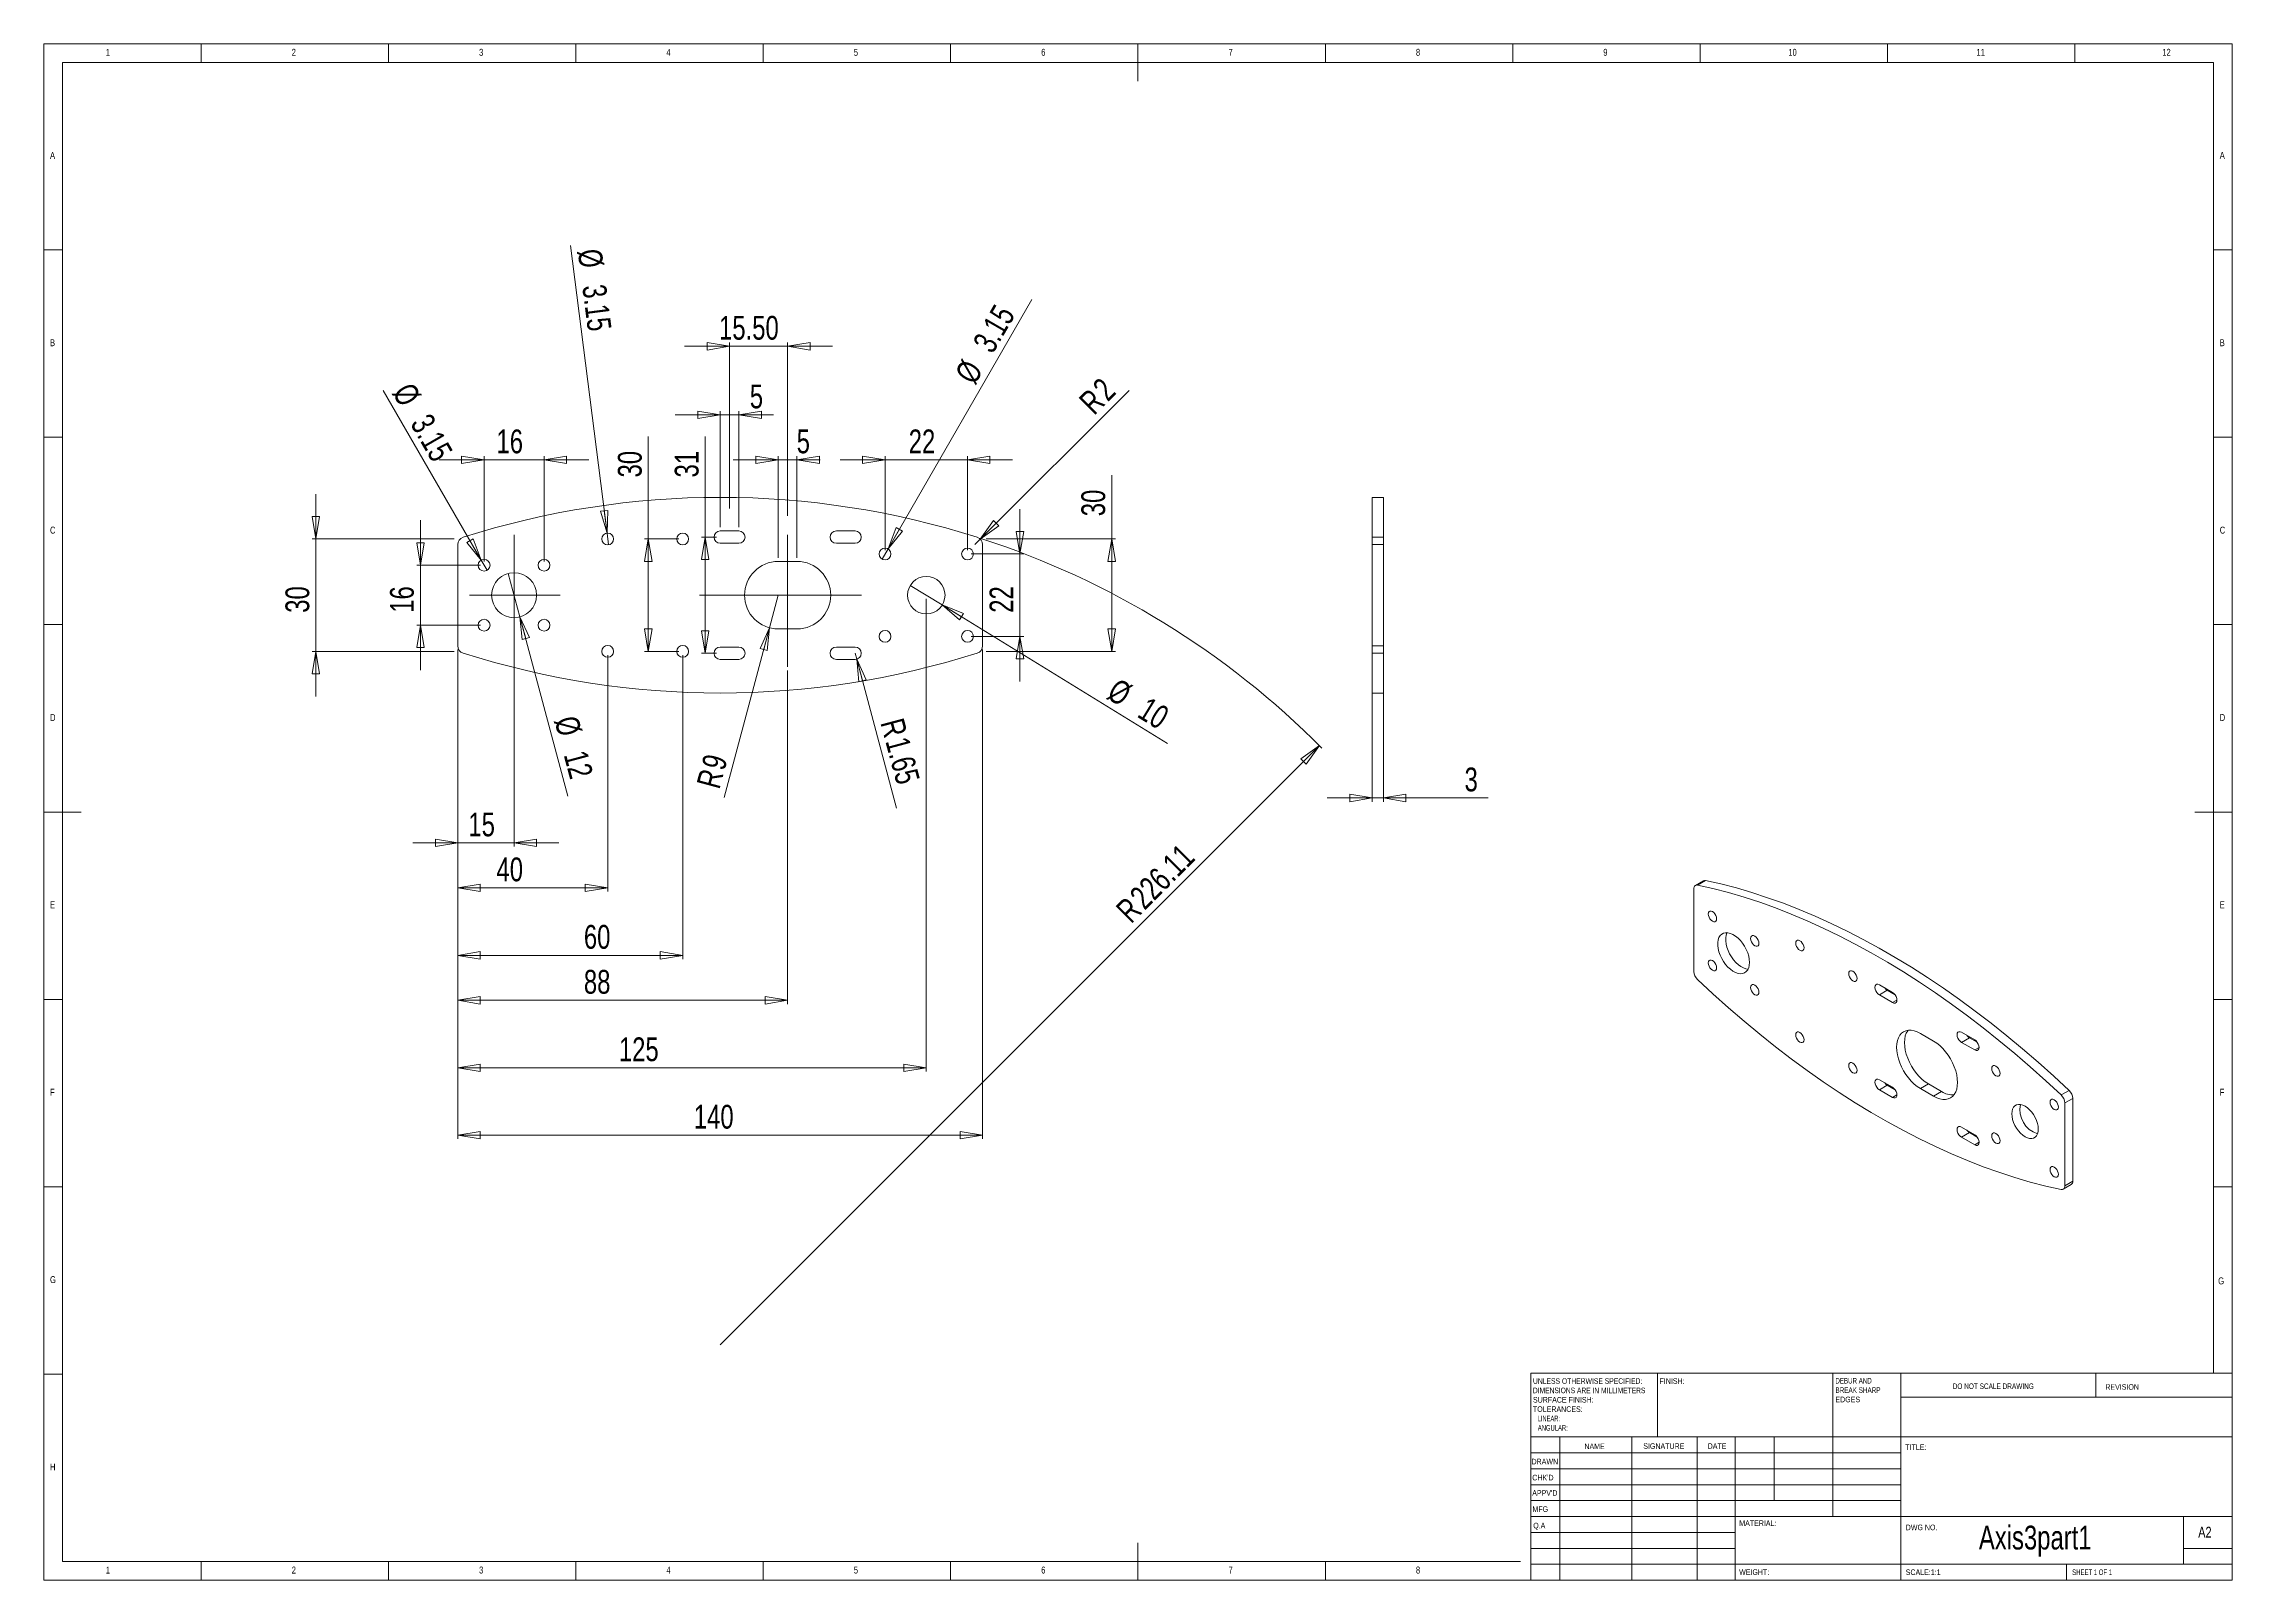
# Model space of a CAD drawing. Header units: millimetres. Extents: x 5 to 589, y 5 to 415.
import ezdxf

# ---------------------------------------------------------------- set-up
doc = ezdxf.new("R2010")
doc.units = ezdxf.units.MM
doc.layers.add('FORMAT', color=7, linetype='Continuous', lineweight=0)
doc.styles.add('SLDTEXTSTYLE0', font='TXT', dxfattribs={"width": 0.75})
doc.styles.add('SLDTEXTSTYLE1', font='TXT', dxfattribs={"width": 0.6375})
doc.styles.add('SLDTEXTSTYLE2', font='TXT', dxfattribs={"width": 0.6875})
doc.styles.add('SLDTEXTSTYLE3', font='TXT', dxfattribs={"width": 0.65625})
doc.styles.add('SLDTEXTSTYLE4', font='TXT', dxfattribs={"width": 0.675})
doc.styles.add('SLDTEXTSTYLE5', font='TXT', dxfattribs={"width": 0.72})
doc.styles.add('SLDTEXTSTYLE6', font='TXT', dxfattribs={"width": 0.708333})
doc.styles.add('SLDTEXTSTYLE7', font='TXT', dxfattribs={"width": 0.609375})
doc.styles.add('SLDTEXTSTYLE8', font='TXT', dxfattribs={"width": 0.625})
doc.dimstyles.new('SLDDIMSTYLE0', dxfattribs={"dimtxt": 6.35, "dimasz": 5.9944, "dimexe": 0, "dimexo": 0.0625, "dimgap": 1.5875, "dimtad": 1, "dimtoh": 1, "dimzin": 12, "dimdsep": 46, "dimtxsty": 'SLDTEXTSTYLE0', "dimblk1": 'CLOSED', "dimblk2": 'CLOSED', "dimsah": 1, "dimcen": 0.09, "dimadec": 0, "dimazin": 0, "dimtfac": 1, "dimtofl": 0, "dimtmove": 0, "dimatfit": 3, "dimldrblk": 'CLOSED', "dimfxl": 1, "dimtolj": 1, "dimtzin": 12, "dimarcsym": 0})
doc.dimstyles.new('SLDDIMSTYLE1', dxfattribs={"dimtxt": 6.35, "dimasz": 5.9944, "dimexe": 0, "dimexo": 0.0625, "dimgap": 1.5875, "dimtad": 1, "dimtoh": 1, "dimzin": 12, "dimdsep": 46, "dimtxsty": 'SLDTEXTSTYLE0', "dimblk1": 'CLOSED', "dimblk2": 'CLOSED', "dimsah": 1, "dimcen": 0.09, "dimadec": 0, "dimazin": 0, "dimtfac": 1, "dimtmove": 0, "dimatfit": 3, "dimldrblk": 'CLOSED', "dimfxl": 1, "dimtolj": 1, "dimtzin": 12, "dimarcsym": 0})
doc.dimstyles.new('SLDDIMSTYLE2', dxfattribs={"dimtxt": 6.35, "dimasz": 5.9944, "dimexe": 0, "dimexo": 0.0625, "dimgap": 1.5875, "dimtad": 1, "dimtoh": 1, "dimzin": 12, "dimdsep": 46, "dimtxsty": 'SLDTEXTSTYLE0', "dimblk1": 'CLOSED', "dimblk2": 'CLOSED', "dimsah": 1, "dimcen": 0.09, "dimadec": 0, "dimazin": 0, "dimtfac": 1, "dimtofl": 0, "dimtmove": 0, "dimatfit": 3, "dimldrblk": 'CLOSED', "dimfxl": 1, "dimtolj": 1, "dimtzin": 12, "dimarcsym": 0})
doc.dimstyles.new('SLDDIMSTYLE3', dxfattribs={"dimtxt": 6.35, "dimasz": 5.9944, "dimexe": 0, "dimexo": 0.0625, "dimgap": 1.5875, "dimtad": 1, "dimtoh": 1, "dimzin": 4, "dimdsep": 46, "dimtxsty": 'SLDTEXTSTYLE0', "dimblk1": 'CLOSED', "dimblk2": 'CLOSED', "dimsah": 1, "dimcen": 0.09, "dimadec": 0, "dimazin": 0, "dimtfac": 1, "dimtofl": 0, "dimtmove": 0, "dimatfit": 3, "dimldrblk": 'CLOSED', "dimfxl": 1, "dimtolj": 1, "dimtzin": 12, "dimarcsym": 0})

msp = doc.modelspace()

# ---------------------------------------------------------------- texts
at = {"color": 7, "linetype": 'Continuous', "lineweight": 0, "attachment_point": 1}
for s, insert, char_height, style in [('1', (21.583, 413.646), 1.852, 'SLDTEXTSTYLE0'), ('2', (71.167, 413.646), 1.852, 'SLDTEXTSTYLE0'), ('3', (121.167, 413.646), 1.852, 'SLDTEXTSTYLE0'), ('4', (171.167, 413.646), 1.852, 'SLDTEXTSTYLE0'), ('5', (221.167, 413.646), 1.852, 'SLDTEXTSTYLE0'), ('6', (271.167, 413.646), 1.852, 'SLDTEXTSTYLE0'), ('7', (321.167, 413.646), 1.852, 'SLDTEXTSTYLE0'), ('8', (371.167, 413.646), 1.852, 'SLDTEXTSTYLE0'), ('9', (421.167, 413.646), 1.852, 'SLDTEXTSTYLE0'), ('10', (470.542, 413.646), 1.8521, 'SLDTEXTSTYLE0'), ('11', (520.75, 413.646), 1.8521, 'SLDTEXTSTYLE0'), ('12', (570.333, 413.646), 1.8521, 'SLDTEXTSTYLE0'), ('A', (6.667, 386.146), 1.852, 'SLDTEXTSTYLE0'), ('A', (585.667, 386.146), 1.852, 'SLDTEXTSTYLE0'), ('B', (6.667, 336.146), 1.852, 'SLDTEXTSTYLE0'), ('B', (585.667, 336.146), 1.852, 'SLDTEXTSTYLE0'), ('C', (6.667, 286.146), 1.852, 'SLDTEXTSTYLE0'), ('C', (585.667, 286.146), 1.852, 'SLDTEXTSTYLE0'), ('D', (6.667, 236.146), 1.852, 'SLDTEXTSTYLE0'), ('D', (585.667, 236.146), 1.852, 'SLDTEXTSTYLE0'), ('E', (6.667, 186.146), 1.852, 'SLDTEXTSTYLE0'), ('E', (585.667, 186.146), 1.852, 'SLDTEXTSTYLE0'), ('F', (6.667, 136.146), 1.852, 'SLDTEXTSTYLE0'), ('F', (585.667, 136.146), 1.852, 'SLDTEXTSTYLE0'), ('G', (6.667, 86.146), 1.852, 'SLDTEXTSTYLE0'), ('G', (585.252, 85.802), 1.852, 'SLDTEXTSTYLE0'), ('FINISH:', (436.171, 58.902), 1.5, 'SLDTEXTSTYLE0'), ('DO NOT SCALE DRAWING', (514.415, 57.515), 1.5, 'SLDTEXTSTYLE2'), ('REVISION', (555.128, 57.317), 1.5, 'SLDTEXTSTYLE0'), ('NAME', (416.122, 41.484), 1.5, 'SLDTEXTSTYLE0'), ('SIGNATURE', (431.834, 41.544), 1.5, 'SLDTEXTSTYLE0'), ('DATE', (449.015, 41.559), 1.5, 'SLDTEXTSTYLE0'), ('TITLE:', (501.756, 41.261), 1.5, 'SLDTEXTSTYLE0'), ('H', (6.667, 36.146), 1.852, 'SLDTEXTSTYLE0'), ('DRAWN', (402.012, 37.412), 1.5, 'SLDTEXTSTYLE0'), ("CHK'D", (402.21, 33.137), 1.5, 'SLDTEXTSTYLE0'), ("APPV'D", (402.202, 29.047), 1.5, 'SLDTEXTSTYLE0'), ('MFG', (402.255, 24.716), 1.5, 'SLDTEXTSTYLE0'), ('Q.A', (402.469, 20.332), 1.5, 'SLDTEXTSTYLE0'), ('MATERIAL:', (457.446, 20.968), 1.5, 'SLDTEXTSTYLE0'), ('DWG NO.', (501.874, 19.851), 1.5, 'SLDTEXTSTYLE0'), ('Axis3part1', (521.386, 19.557), 6.35, 'SLDTEXTSTYLE0'), ('A2', (579.921, 19.266), 2.9104, 'SLDTEXTSTYLE0'), ('1', (21.583, 8.646), 1.852, 'SLDTEXTSTYLE0'), ('2', (71.167, 8.646), 1.852, 'SLDTEXTSTYLE0'), ('3', (121.167, 8.646), 1.852, 'SLDTEXTSTYLE0'), ('4', (171.167, 8.646), 1.852, 'SLDTEXTSTYLE0'), ('5', (221.167, 8.646), 1.852, 'SLDTEXTSTYLE0'), ('6', (271.167, 8.646), 1.852, 'SLDTEXTSTYLE0'), ('7', (321.167, 8.646), 1.852, 'SLDTEXTSTYLE0'), ('8', (371.167, 8.646), 1.852, 'SLDTEXTSTYLE0'), ('WEIGHT: ', (457.418, 7.932), 1.4986, 'SLDTEXTSTYLE0'), ('SCALE:1:1', (501.874, 7.883), 1.5, 'SLDTEXTSTYLE0'), ('SHEET 1 OF 1', (546.278, 7.883), 1.5, 'SLDTEXTSTYLE1')]:
    msp.add_mtext(s, dxfattribs=dict(at, insert=insert, char_height=char_height, style=style))

# ---------------------------------------------------------------- blocks, each defined once
blk = doc.blocks.new('SW_NOTE_0')
at = {"color": 0, "linetype": 'Continuous', "lineweight": 0, "char_height": 1.5, "attachment_point": 1}
for s, insert, style in [('DEBUR AND ', (0, 1.92), 'SLDTEXTSTYLE3'), ('BREAK SHARP ', (0, -0.58), 'SLDTEXTSTYLE4'), ('EDGES', (0, -3.08), 'SLDTEXTSTYLE0')]:
    blk.add_mtext(s, dxfattribs=dict(at, insert=insert, style=style))
blk = doc.blocks.new('SW_NOTE_1')
at = {"color": 0, "linetype": 'Continuous', "lineweight": 0, "char_height": 1.5, "attachment_point": 1}
for s, insert, style in [('UNLESS OTHERWISE SPECIFIED:', (0, 1.92), 'SLDTEXTSTYLE5'), ('TOLERANCES:', (0, -5.58), 'SLDTEXTSTYLE0'), ('SURFACE FINISH:', (0, -3.08), 'SLDTEXTSTYLE0'), ('DIMENSIONS ARE IN MILLIMETERS', (0, -0.58), 'SLDTEXTSTYLE6'), ('   ANGULAR:', (0, -10.58), 'SLDTEXTSTYLE8'), ('   LINEAR:', (0, -8.08), 'SLDTEXTSTYLE7')]:
    blk.add_mtext(s, dxfattribs=dict(at, insert=insert, style=style))
blk = doc.blocks.new('_Closed')
at = {"color": 0, "linetype": 'ByBlock', "lineweight": -2}
for p, q in [((-1, 0.166667), (0, 0)), ((-1, 0.166667), (-1, -0.166667)), ((0, 0), (-1, -0.166667)), ((0, 0), (-1, 0))]:
    blk.add_line(p, q, dxfattribs=at)
blk = doc.blocks.new('*D4')
at = {"layer": 'FORMAT'}
for p, q in [((115.5, 253.32), (115.5, 158.75)), ((203.5, 247.76), (203.5, 158.75)), ((203.5, 159.75), (115.5, 159.75))]:
    blk.add_line(p, q, dxfattribs=at)
at = {"layer": 'FORMAT', "xscale": 5.9944, "yscale": 5.9944}
for p, rotation in [((115.5, 159.75, 0.1), 180), ((203.5, 159.75, 0.1), 360)]:
    blk.add_blockref('_Closed', p, dxfattribs=dict(at, rotation=rotation))
at = {"layer": 'FORMAT', "insert": (149.13, 167.86), "char_height": 6.35, "attachment_point": 1, "style": 'SLDTEXTSTYLE0'}
blk.add_mtext('88', dxfattribs=at)
blk = doc.blocks.new('*D5')
at = {"layer": 'FORMAT'}
for q in [(128.95, 273.65), (144.88, 214.21)]:
    blk.add_line((132.06, 262.06), q, dxfattribs=at)
at = {"layer": 'FORMAT', "xscale": 5.9944, "yscale": 5.9944, "rotation": 105}
blk.add_blockref('_Closed', (132.06, 262.06, -0.9), dxfattribs=at)
at = {"layer": 'FORMAT', "char_height": 6.35, "attachment_point": 1, "rotation": 285, "style": 'SLDTEXTSTYLE0'}
for s, insert in [('%%c', (147.36, 236.15)), ('12', (149.84, 226.9))]:
    blk.add_mtext(s, dxfattribs=dict(at, insert=insert))
blk = doc.blocks.new('*D6')
at = {"layer": 'FORMAT'}
for q in [(236.24, 270.47), (304.91, 228.31)]:
    blk.add_line((244.76, 265.24), q, dxfattribs=at)
at = {"layer": 'FORMAT', "xscale": 5.9944, "yscale": 5.9944, "rotation": 148.453138555}
blk.add_blockref('_Closed', (244.76, 265.24, -0.9), dxfattribs=at)
at = {"layer": 'FORMAT', "char_height": 6.35, "attachment_point": 1, "rotation": 328.45314, "style": 'SLDTEXTSTYLE0'}
for s, insert in [('%%c', (291.64, 245.96)), ('10', (299.8, 240.95))]:
    blk.add_mtext(s, dxfattribs=dict(at, insert=insert))
blk = doc.blocks.new('*D7')
at = {"layer": 'FORMAT'}
for p, q in [((77.6, 282.85), (77.6, 294.84)), ((114.51, 282.85), (76.61, 282.85)), ((77.6, 282.85), (77.6, 252.85)), ((114.51, 252.85), (76.61, 252.85)), ((77.6, 252.85), (77.6, 240.86))]:
    blk.add_line(p, q, dxfattribs=at)
at = {"layer": 'FORMAT', "xscale": 5.9944, "yscale": 5.9944}
for p, rotation in [((77.6, 282.85, -0.9), 270), ((77.6, 252.85, -0.9), 90)]:
    blk.add_blockref('_Closed', p, dxfattribs=dict(at, rotation=rotation))
at = {"layer": 'FORMAT', "insert": (69.49, 263.16), "char_height": 6.35, "attachment_point": 1, "rotation": 90, "style": 'SLDTEXTSTYLE0'}
blk.add_mtext('30', dxfattribs=at)
blk = doc.blocks.new('*D8')
at = {"layer": 'FORMAT'}
for p, q in [((130.5, 266.86), (130.5, 200.75)), ((115.5, 251.86), (115.5, 200.75)), ((115.5, 201.75), (103.51, 201.75)), ((130.5, 201.75), (115.5, 201.75)), ((130.5, 201.75), (142.49, 201.75))]:
    blk.add_line(p, q, dxfattribs=at)
at = {"layer": 'FORMAT', "xscale": 5.9944, "yscale": 5.9944}
blk.add_blockref('_Closed', (115.5, 201.75, -0.9), dxfattribs=at)
at = {"layer": 'FORMAT', "xscale": 5.9944, "yscale": 5.9944, "rotation": 180}
blk.add_blockref('_Closed', (130.5, 201.75, -0.9), dxfattribs=at)
at = {"layer": 'FORMAT', "insert": (118.31, 209.86), "char_height": 6.35, "attachment_point": 1, "style": 'SLDTEXTSTYLE0'}
blk.add_mtext('15', dxfattribs=at)
blk = doc.blocks.new('*D9')
at = {"layer": 'FORMAT'}
for p, q in [((289.99, 282.85), (289.99, 299.9)), ((256.49, 282.85), (290.98, 282.85)), ((289.99, 282.85), (289.99, 252.85)), ((256.49, 252.85), (290.98, 252.85))]:
    blk.add_line(p, q, dxfattribs=at)
at = {"layer": 'FORMAT', "xscale": 5.9944, "yscale": 5.9944}
for p, rotation in [((289.99, 282.85, -0.9), 90), ((289.99, 252.85, -0.9), 270)]:
    blk.add_blockref('_Closed', p, dxfattribs=dict(at, rotation=rotation))
at = {"layer": 'FORMAT', "insert": (281.88, 288.93), "char_height": 6.35, "attachment_point": 1, "rotation": 90, "style": 'SLDTEXTSTYLE0'}
blk.add_mtext('30', dxfattribs=at)
blk = doc.blocks.new('*D10')
at = {"layer": 'FORMAT'}
for q in [(294.61, 322.5), (253.5, 281.4)]:
    blk.add_line((254.92, 282.81), q, dxfattribs=at)
at = {"layer": 'FORMAT', "xscale": 5.9944, "yscale": 5.9944, "rotation": 225}
blk.add_blockref('_Closed', (254.92, 282.81, 1.9), dxfattribs=at)
at = {"layer": 'FORMAT', "char_height": 6.35, "attachment_point": 1, "rotation": 45, "style": 'SLDTEXTSTYLE0'}
for s, insert in [('R', (280.82, 320.15)), ('2', (284.45, 323.78))]:
    blk.add_mtext(s, dxfattribs=dict(at, insert=insert))
blk = doc.blocks.new('*D11')
at = {"layer": 'FORMAT'}
for p, q in [((201, 303.96), (189.01, 303.96)), ((201, 277.84), (201, 304.95)), ((201, 303.96), (206, 303.96)), ((206, 277.84), (206, 304.95)), ((206, 303.96), (212.2, 303.96))]:
    blk.add_line(p, q, dxfattribs=at)
at = {"layer": 'FORMAT', "xscale": 5.9944, "yscale": 5.9944}
blk.add_blockref('_Closed', (201, 303.96, 2.1), dxfattribs=at)
at = {"layer": 'FORMAT', "xscale": 5.9944, "yscale": 5.9944, "rotation": 180}
blk.add_blockref('_Closed', (206, 303.96, 2.1), dxfattribs=at)
at = {"layer": 'FORMAT', "insert": (205.92, 312.07), "char_height": 6.35, "attachment_point": 1, "style": 'SLDTEXTSTYLE0'}
blk.add_mtext('5', dxfattribs=at)
blk = doc.blocks.new('*D12')
at = {"layer": 'FORMAT'}
for p, q in [((185.5, 315.96), (173.51, 315.96)), ((185.5, 285.99), (185.5, 316.95)), ((185.5, 315.96), (190.5, 315.96)), ((190.5, 285.99), (190.5, 316.95)), ((190.5, 315.96), (199.69, 315.96))]:
    blk.add_line(p, q, dxfattribs=at)
at = {"layer": 'FORMAT', "xscale": 5.9944, "yscale": 5.9944}
blk.add_blockref('_Closed', (185.5, 315.96, 2.1), dxfattribs=at)
at = {"layer": 'FORMAT', "xscale": 5.9944, "yscale": 5.9944, "rotation": 180}
blk.add_blockref('_Closed', (190.5, 315.96, 2.1), dxfattribs=at)
at = {"layer": 'FORMAT', "insert": (193.41, 324.07), "char_height": 6.35, "attachment_point": 1, "style": 'SLDTEXTSTYLE0'}
blk.add_mtext('5', dxfattribs=at)
blk = doc.blocks.new('*D13')
at = {"layer": 'FORMAT'}
for p, q in [((181.49, 283.35), (181.49, 310.24)), ((184.51, 283.35), (180.5, 283.35)), ((181.49, 283.35), (181.49, 252.35)), ((184.51, 252.35), (180.5, 252.35))]:
    blk.add_line(p, q, dxfattribs=at)
at = {"layer": 'FORMAT', "xscale": 5.9944, "yscale": 5.9944}
for p, rotation in [((181.49, 283.35, 2.1), 90), ((181.49, 252.35, 2.1), 270)]:
    blk.add_blockref('_Closed', p, dxfattribs=dict(at, rotation=rotation))
at = {"layer": 'FORMAT', "insert": (173.38, 299.27), "char_height": 6.35, "attachment_point": 1, "rotation": 90, "style": 'SLDTEXTSTYLE0'}
blk.add_mtext('31', dxfattribs=at)
blk = doc.blocks.new('*D14')
at = {"layer": 'FORMAT'}
for p, q in [((188, 334.28), (176.01, 334.28)), ((188, 290.97), (188, 335.27)), ((188, 334.28), (203.5, 334.28)), ((203.5, 289.02), (203.5, 335.27)), ((203.5, 334.28), (215.49, 334.28))]:
    blk.add_line(p, q, dxfattribs=at)
at = {"layer": 'FORMAT', "xscale": 5.9944, "yscale": 5.9944}
for p, rotation in [((188, 334.28, 2.1), 360), ((203.5, 334.28, 2.1), 180)]:
    blk.add_blockref('_Closed', p, dxfattribs=dict(at, rotation=rotation))
at = {"layer": 'FORMAT', "insert": (185.2, 342.39), "char_height": 6.35, "attachment_point": 1, "style": 'SLDTEXTSTYLE0'}
blk.add_mtext('15.50', dxfattribs=at)
blk = doc.blocks.new('*D15')
at = {"layer": 'FORMAT'}
for q in [(268.7, 346.74), (228.72, 277.49)]:
    blk.add_line((230.29, 280.22), q, dxfattribs=at)
at = {"layer": 'FORMAT', "xscale": 5.9944, "yscale": 5.9944, "rotation": 240}
blk.add_blockref('_Closed', (230.29, 280.22, 2.1), dxfattribs=at)
at = {"layer": 'FORMAT', "char_height": 6.35, "attachment_point": 1, "rotation": 60, "style": 'SLDTEXTSTYLE0'}
for s, insert in [('3.15', (252.69, 335.2)), ('%%c', (247.9, 326.91))]:
    blk.add_mtext(s, dxfattribs=dict(at, insert=insert))
blk = doc.blocks.new('*D16')
at = {"layer": 'FORMAT'}
for p, q in [((229.5, 303.96), (217.51, 303.96)), ((229.5, 279.84), (229.5, 304.95)), ((229.5, 303.96), (251.5, 303.96)), ((251.5, 279.84), (251.5, 304.95)), ((251.5, 303.96), (263.49, 303.96))]:
    blk.add_line(p, q, dxfattribs=at)
at = {"layer": 'FORMAT', "xscale": 5.9944, "yscale": 5.9944}
blk.add_blockref('_Closed', (229.5, 303.96, 2.1), dxfattribs=at)
at = {"layer": 'FORMAT', "xscale": 5.9944, "yscale": 5.9944, "rotation": 180}
blk.add_blockref('_Closed', (251.5, 303.96, 2.1), dxfattribs=at)
at = {"layer": 'FORMAT', "insert": (235.81, 312.07), "char_height": 6.35, "attachment_point": 1, "style": 'SLDTEXTSTYLE0'}
blk.add_mtext('22', dxfattribs=at)
blk = doc.blocks.new('*D17')
at = {"layer": 'FORMAT'}
for p, q in [((265.5, 278.85), (265.5, 290.84)), ((252.49, 278.85), (266.49, 278.85)), ((265.5, 278.85), (265.5, 256.85)), ((252.49, 256.85), (266.49, 256.85)), ((265.5, 256.85), (265.5, 244.86))]:
    blk.add_line(p, q, dxfattribs=at)
at = {"layer": 'FORMAT', "xscale": 5.9944, "yscale": 5.9944}
for p, rotation in [((265.5, 278.85, 2.1), 270), ((265.5, 256.85, 2.1), 90)]:
    blk.add_blockref('_Closed', p, dxfattribs=dict(at, rotation=rotation))
at = {"layer": 'FORMAT', "insert": (257.39, 263.16), "char_height": 6.35, "attachment_point": 1, "rotation": 90, "style": 'SLDTEXTSTYLE0'}
blk.add_mtext('22', dxfattribs=at)
blk = doc.blocks.new('*D18')
at = {"layer": 'FORMAT'}
for q in [(95.6, 322.46), (123.29, 274.49)]:
    blk.add_line((121.72, 277.22), q, dxfattribs=at)
at = {"layer": 'FORMAT', "xscale": 5.9944, "yscale": 5.9944, "rotation": 300}
blk.add_blockref('_Closed', (121.72, 277.22, 2.1), dxfattribs=at)
at = {"layer": 'FORMAT', "char_height": 6.35, "attachment_point": 1, "rotation": 300, "style": 'SLDTEXTSTYLE0'}
for s, insert in [('%%c', (103.38, 325.12)), ('3.15', (108.17, 316.83))]:
    blk.add_mtext(s, dxfattribs=dict(at, insert=insert))
blk = doc.blocks.new('*D19')
at = {"layer": 'FORMAT'}
for p, q in [((122.5, 303.96), (110.51, 303.96)), ((122.5, 276.84), (122.5, 304.95)), ((122.5, 303.96), (138.5, 303.96)), ((138.5, 276.84), (138.5, 304.95)), ((138.5, 303.96), (150.49, 303.96))]:
    blk.add_line(p, q, dxfattribs=at)
at = {"layer": 'FORMAT', "xscale": 5.9944, "yscale": 5.9944}
blk.add_blockref('_Closed', (122.5, 303.96, 2.1), dxfattribs=at)
at = {"layer": 'FORMAT', "xscale": 5.9944, "yscale": 5.9944, "rotation": 180}
blk.add_blockref('_Closed', (138.5, 303.96, 2.1), dxfattribs=at)
at = {"layer": 'FORMAT', "insert": (125.81, 312.07), "char_height": 6.35, "attachment_point": 1, "style": 'SLDTEXTSTYLE0'}
blk.add_mtext('16', dxfattribs=at)
blk = doc.blocks.new('*D20')
at = {"layer": 'FORMAT'}
for p, q in [((105.51, 275.85), (105.51, 287.84)), ((121.51, 275.85), (104.52, 275.85)), ((105.51, 275.85), (105.51, 259.85)), ((121.51, 259.85), (104.52, 259.85)), ((105.51, 259.85), (105.51, 247.86))]:
    blk.add_line(p, q, dxfattribs=at)
at = {"layer": 'FORMAT', "xscale": 5.9944, "yscale": 5.9944}
for p, rotation in [((105.51, 275.85, 2.1), 270), ((105.51, 259.85, 2.1), 90)]:
    blk.add_blockref('_Closed', p, dxfattribs=dict(at, rotation=rotation))
at = {"layer": 'FORMAT', "insert": (97.39, 263.16), "char_height": 6.35, "attachment_point": 1, "rotation": 90, "style": 'SLDTEXTSTYLE0'}
blk.add_mtext('16', dxfattribs=at)
blk = doc.blocks.new('*D21')
at = {"layer": 'FORMAT'}
for q in [(145.55, 361.15), (155.7, 281.29)]:
    blk.add_line((155.31, 284.42), q, dxfattribs=at)
at = {"layer": 'FORMAT', "xscale": 5.9944, "yscale": 5.9944, "rotation": 277.2479000229}
blk.add_blockref('_Closed', (155.31, 284.42, 2.1), dxfattribs=at)
at = {"layer": 'FORMAT', "char_height": 6.35, "attachment_point": 1, "rotation": 277.2479, "style": 'SLDTEXTSTYLE0'}
for s, insert in [('%%c', (153.78, 360.59)), ('3.15', (154.99, 351.1))]:
    blk.add_mtext(s, dxfattribs=dict(at, insert=insert))
blk = doc.blocks.new('*D22')
at = {"layer": 'FORMAT'}
for p, q in [((166.32, 282.85), (166.32, 310.24)), ((174.51, 282.85), (165.33, 282.85)), ((166.32, 282.85), (166.32, 252.85)), ((174.51, 252.85), (165.33, 252.85))]:
    blk.add_line(p, q, dxfattribs=at)
at = {"layer": 'FORMAT', "xscale": 5.9944, "yscale": 5.9944}
for p, rotation in [((166.32, 282.85, 2.1), 90), ((166.32, 252.85, 2.1), 270)]:
    blk.add_blockref('_Closed', p, dxfattribs=dict(at, rotation=rotation))
at = {"layer": 'FORMAT', "insert": (158.21, 299.27), "char_height": 6.35, "attachment_point": 1, "rotation": 90, "style": 'SLDTEXTSTYLE0'}
blk.add_mtext('30', dxfattribs=at)
blk = doc.blocks.new('*D23')
at = {"layer": 'FORMAT'}
for p, q in [((115.5, 253.32), (115.5, 122.75)), ((255.5, 253.32), (255.5, 122.75)), ((115.5, 123.75), (255.5, 123.75))]:
    blk.add_line(p, q, dxfattribs=at)
at = {"layer": 'FORMAT', "xscale": 5.9944, "yscale": 5.9944, "rotation": 180}
blk.add_blockref('_Closed', (115.5, 123.75, -0.9), dxfattribs=at)
at = {"layer": 'FORMAT', "xscale": 5.9944, "yscale": 5.9944}
blk.add_blockref('_Closed', (255.5, 123.75, -0.9), dxfattribs=at)
at = {"layer": 'FORMAT', "insert": (178.47, 131.86), "char_height": 6.35, "attachment_point": 1, "style": 'SLDTEXTSTYLE0'}
blk.add_mtext('140', dxfattribs=at)
blk = doc.blocks.new('*D24')
at = {"layer": 'FORMAT'}
for p, q in [((240.5, 266.86), (240.5, 140.75)), ((115.5, 253.32), (115.5, 140.75)), ((240.5, 141.75), (115.5, 141.75))]:
    blk.add_line(p, q, dxfattribs=at)
at = {"layer": 'FORMAT', "xscale": 5.9944, "yscale": 5.9944}
for p, rotation in [((115.5, 141.75, -0.9), 180), ((240.5, 141.75, -0.9), 360)]:
    blk.add_blockref('_Closed', p, dxfattribs=dict(at, rotation=rotation))
at = {"layer": 'FORMAT', "insert": (158.47, 149.86), "char_height": 6.35, "attachment_point": 1, "style": 'SLDTEXTSTYLE0'}
blk.add_mtext('125', dxfattribs=at)
blk = doc.blocks.new('*D25')
at = {"layer": 'FORMAT'}
for p, q in [((115.5, 253.32), (115.5, 188.75)), ((155.5, 251.86), (155.5, 188.75)), ((155.5, 189.75), (115.5, 189.75))]:
    blk.add_line(p, q, dxfattribs=at)
at = {"layer": 'FORMAT', "xscale": 5.9944, "yscale": 5.9944}
for p, rotation in [((115.5, 189.75, -0.9), 180), ((155.5, 189.75, -0.9), 360)]:
    blk.add_blockref('_Closed', p, dxfattribs=dict(at, rotation=rotation))
at = {"layer": 'FORMAT', "insert": (125.81, 197.86), "char_height": 6.35, "attachment_point": 1, "style": 'SLDTEXTSTYLE0'}
blk.add_mtext('40', dxfattribs=at)
blk = doc.blocks.new('*D26')
at = {"layer": 'FORMAT'}
for p, q in [((115.5, 253.32), (115.5, 170.75)), ((175.5, 251.86), (175.5, 170.75)), ((175.5, 171.75), (115.5, 171.75))]:
    blk.add_line(p, q, dxfattribs=at)
at = {"layer": 'FORMAT', "xscale": 5.9944, "yscale": 5.9944}
for p, rotation in [((115.5, 171.75, -0.9), 180), ((175.5, 171.75, -0.9), 360)]:
    blk.add_blockref('_Closed', p, dxfattribs=dict(at, rotation=rotation))
at = {"layer": 'FORMAT', "insert": (149.13, 179.86), "char_height": 6.35, "attachment_point": 1, "style": 'SLDTEXTSTYLE0'}
blk.add_mtext('60', dxfattribs=at)
blk = doc.blocks.new('*D27')
at = {"layer": 'FORMAT'}
blk.add_line((345.39, 227.74), (185.5, 67.85), dxfattribs=at)
blk.add_arc((185.5, 67.85), 226.11, 44.74898, 72.08557, dxfattribs=at)
at = {"layer": 'FORMAT', "xscale": 5.9944, "yscale": 5.9944, "rotation": 45}
blk.add_blockref('_Closed', (345.39, 227.74, -0.9), dxfattribs=at)
at = {"layer": 'FORMAT', "char_height": 6.35, "attachment_point": 1, "rotation": 45, "style": 'SLDTEXTSTYLE0'}
for s, insert in [('226.11', (294.3, 188.12)), ('R', (290.67, 184.49))]:
    blk.add_mtext(s, dxfattribs=dict(at, insert=insert))
blk = doc.blocks.new('*D28')
at = {"layer": 'FORMAT'}
for q in [(221.5, 252.35), (232.57, 211.05)]:
    blk.add_line((221.93, 250.76), q, dxfattribs=at)
at = {"layer": 'FORMAT', "xscale": 5.9944, "yscale": 5.9944, "rotation": 105}
blk.add_blockref('_Closed', (221.93, 250.76, -0.9), dxfattribs=at)
at = {"layer": 'FORMAT', "char_height": 6.35, "attachment_point": 1, "rotation": 285, "style": 'SLDTEXTSTYLE0'}
for s, insert in [('R', (234.35, 235.49)), ('1.65', (235.68, 230.53))]:
    blk.add_mtext(s, dxfattribs=dict(at, insert=insert))
blk = doc.blocks.new('*D29')
at = {"layer": 'FORMAT'}
for q in [(201, 267.85), (186.54, 213.87)]:
    blk.add_line((198.67, 259.16), q, dxfattribs=at)
at = {"layer": 'FORMAT', "xscale": 5.9944, "yscale": 5.9944, "rotation": 75}
blk.add_blockref('_Closed', (198.67, 259.16, -0.9), dxfattribs=at)
at = {"layer": 'FORMAT', "char_height": 6.35, "attachment_point": 1, "rotation": 75, "style": 'SLDTEXTSTYLE0'}
for s, insert in [('9', (180.47, 222.46)), ('R', (179.14, 217.49))]:
    blk.add_mtext(s, dxfattribs=dict(at, insert=insert))
blk = doc.blocks.new('*D30')
at = {"layer": 'FORMAT'}
for p, q in [((362.49, 260.44), (362.49, 212.75)), ((359.49, 249.71), (359.49, 212.75)), ((359.49, 213.75), (347.5, 213.75)), ((359.49, 213.75), (362.49, 213.75)), ((362.49, 213.75), (390.42, 213.75))]:
    blk.add_line(p, q, dxfattribs=at)
at = {"layer": 'FORMAT', "xscale": 5.9944, "yscale": 5.9944}
blk.add_blockref('_Closed', (359.49, 213.75, 0.1), dxfattribs=at)
at = {"layer": 'FORMAT', "xscale": 5.9944, "yscale": 5.9944, "rotation": 180}
blk.add_blockref('_Closed', (362.49, 213.75, 0.1), dxfattribs=at)
at = {"layer": 'FORMAT', "insert": (384.14, 221.86), "char_height": 6.35, "attachment_point": 1, "style": 'SLDTEXTSTYLE0'}
blk.add_mtext('3', dxfattribs=at)

# ---------------------------------------------------------------- dimensions: what is measured, and where the dimension line sits
at = {"layer": 'FORMAT'}
for p1, p2, picture, middle in [((155.702, 281.291), (155.305, 284.416), '*D21', (147.362, 346.874)), ((228.716, 277.49), (230.291, 280.218), '*D15', (261.506, 334.283)), ((123.291, 274.49), (121.716, 277.218), '*D18', (102.73, 310.102)), ((128.951, 273.649), (132.057, 262.058), '*D5', (142.086, 224.628)), ((236.243, 270.47), (244.765, 265.238), '*D6', (295.645, 234.001))]:
    dim = msp.add_diameter_dim_2p(p1=p1, p2=p2, dimstyle='SLDDIMSTYLE1', dxfattribs=at)
    dim.commit()
    dim.dimension.update_dxf_attribs({"geometry": picture, "text_midpoint": middle, "dimtype": 163})
for base, p1, p2, dimstyle, picture, middle in [((203.504, 334.283), (188.004, 289.979), (203.504, 288.029), 'SLDDIMSTYLE3', '*D14', (195.754, 334.283)), ((190.504, 315.962), (185.504, 285.004), (190.504, 285.004), 'SLDDIMSTYLE0', '*D12', (195.754, 315.962)), ((138.504, 303.958), (122.504, 275.854), (138.504, 275.854), 'SLDDIMSTYLE0', '*D19', (130.504, 303.958)), ((206.004, 303.96), (201.004, 276.854), (206.004, 276.854), 'SLDDIMSTYLE0', '*D11', (208.266, 303.96)), ((251.504, 303.958), (229.504, 278.854), (251.504, 278.854), 'SLDDIMSTYLE0', '*D16', (240.504, 303.958)), ((115.504, 201.745), (130.504, 267.854), (115.504, 252.854), 'SLDDIMSTYLE0', '*D8', (123.004, 201.745)), ((115.504, 141.745), (240.504, 267.854), (115.504, 254.311), 'SLDDIMSTYLE0', '*D24', (165.504, 141.745)), ((362.49, 213.745), (359.49, 250.704), (362.49, 261.429), 'SLDDIMSTYLE0', '*D30', (386.49, 213.745)), ((115.504, 159.745), (203.504, 248.747), (115.504, 254.311), 'SLDDIMSTYLE0', '*D4', (153.826, 159.745)), ((255.504, 123.745), (115.504, 254.311), (255.504, 254.311), 'SLDDIMSTYLE0', '*D23', (185.504, 123.745)), ((115.504, 189.745), (155.504, 252.854), (115.504, 254.311), 'SLDDIMSTYLE0', '*D25', (130.504, 189.745)), ((115.504, 171.745), (175.504, 252.854), (115.504, 254.311), 'SLDDIMSTYLE0', '*D26', (153.826, 171.745))]:
    dim = msp.add_linear_dim(base=base, p1=p1, p2=p2, dimstyle=dimstyle, dxfattribs=at)
    dim.commit()
    dim.dimension.update_dxf_attribs({"geometry": picture, "text_midpoint": middle, "dimtype": 160})
for center, mpoint, picture, middle in [((253.504, 281.397), (254.918, 282.811), '*D10', (290.184, 318.076)), ((185.504, 67.854), (345.387, 227.736), '*D27', (307.395, 189.745)), ((201.004, 267.854), (198.674, 259.16), '*D29', (188.155, 219.902)), ((221.504, 252.354), (221.931, 250.76), '*D28', (229.474, 222.608))]:
    dim = msp.add_radius_dim(center=center, mpoint=mpoint, dimstyle='SLDDIMSTYLE2', dxfattribs=at)
    dim.commit()
    dim.dimension.update_dxf_attribs({"geometry": picture, "text_midpoint": middle, "dimtype": 164})
for base, p1, p2, picture, middle in [((166.317, 252.854), (175.504, 282.854), (175.504, 252.854), '*D22', (166.317, 303.958)), ((181.494, 252.354), (185.504, 283.354), (185.504, 252.354), '*D13', (181.494, 303.958)), ((289.989, 252.854), (255.504, 282.854), (255.504, 252.854), '*D9', (289.989, 293.619)), ((77.598, 252.854), (115.504, 282.854), (115.504, 252.854), '*D7', (77.598, 267.854)), ((105.506, 259.854), (122.504, 275.854), (122.504, 259.854), '*D20', (105.506, 267.854)), ((265.499, 256.854), (251.504, 278.854), (251.504, 256.854), '*D17', (265.499, 267.854))]:
    dim = msp.add_linear_dim(base=base, p1=p1, p2=p2, angle=90, dimstyle='SLDDIMSTYLE0', dxfattribs=at)
    dim.commit()
    dim.dimension.update_dxf_attribs({"geometry": picture, "text_midpoint": middle, "dimtype": 160})

# ---------------------------------------------------------------- linework, layer by layer
at = {"color": 7, "linetype": 'Continuous', "lineweight": 0}
for p, q in [((589, 415), (5, 415)), ((5, 415), (5, 5)), ((47, 410), (47, 415)), ((97, 415), (97, 410)), ((147, 410), (147, 415)), ((197, 415), (197, 410)), ((247, 410), (247, 415)), ((297, 415), (297, 405)), ((347, 410), (347, 415)), ((397, 415), (397, 410)), ((447, 410), (447, 415)), ((497, 415), (497, 410)), ((547, 410), (547, 415)), ((589, 5), (589, 415)), ((584, 410), (10, 410)), ((10, 410), (10, 10)), ((584, 60.25), (584, 410)), ((10, 360), (5, 360)), ((584, 360), (589, 360)), ((5, 310), (10, 310)), ((589, 310), (584, 310)), ((10, 260), (5, 260)), ((584, 260), (589, 260)), ((5, 210), (15, 210)), ((589, 210), (579, 210)), ((10, 160), (5, 160)), ((584, 160), (589, 160)), ((5, 110), (10, 110)), ((589, 110), (584, 110)), ((10, 60), (5, 60)), ((401.8, 60.25), (589, 60.25)), ((401.8, 60.25), (401.8, 5)), ((435.6, 43.25), (435.6, 60.25)), ((482.4, 60.25), (482.4, 22)), ((500.6, 60.25), (500.6, 5)), ((552.6, 53.875), (552.6, 60.25)), ((589, 53.875), (500.6, 53.875)), ((589, 43.25), (401.8, 43.25)), ((409.6, 43.25), (409.6, 5)), ((428.791, 43.25), (428.791, 5)), ((446.199, 43.25), (446.199, 5)), ((456.4, 5), (456.4, 43.25)), ((466.8, 26.25), (466.8, 43.25)), ((500.6, 39), (401.8, 39)), ((500.6, 34.75), (401.8, 34.75)), ((500.6, 30.5), (401.8, 30.5)), ((500.6, 26.25), (401.8, 26.25)), ((456.4, 22), (401.8, 22)), ((456.4, 17.75), (401.8, 17.75)), ((456.4, 22), (589, 22)), ((576, 9.25), (576, 22)), ((297, 5), (297, 15)), ((456.4, 13.5), (401.8, 13.5)), ((589, 13.5), (576, 13.5)), ((10, 10), (399.055, 10)), ((47, 5), (47, 10)), ((97, 10), (97, 5)), ((147, 5), (147, 10)), ((197, 10), (197, 5)), ((247, 5), (247, 10)), ((347, 5), (347, 10)), ((401.8, 9.25), (589, 9.25)), ((544.8, 5), (544.8, 9.25)), ((5, 5), (589, 5))]:
    msp.add_line(p, q, dxfattribs=at)
at = {"color": 7, "linetype": 'Continuous', "lineweight": 15}
for p, q in [((362.49, 293.962), (359.49, 293.962)), ((359.49, 283.302), (359.49, 293.962)), ((362.49, 283.302), (362.49, 293.962)), ((115.504, 281.397), (115.504, 254.311)), ((190.504, 285.004), (185.504, 285.004)), ((185.504, 281.704), (190.504, 281.704)), ((221.504, 285.004), (216.504, 285.004)), ((216.504, 281.704), (221.504, 281.704)), ((255.504, 254.311), (255.504, 281.397)), ((359.49, 283.302), (362.49, 283.302)), ((359.49, 281.397), (359.49, 283.302)), ((359.49, 254.311), (359.49, 281.397)), ((362.49, 281.397), (359.49, 281.397)), ((362.49, 283.302), (362.49, 281.397)), ((362.49, 254.311), (362.49, 281.397)), ((206.004, 276.854), (201.004, 276.854)), ((201.004, 258.854), (206.004, 258.854)), ((190.504, 254.004), (185.504, 254.004)), ((221.504, 254.004), (216.504, 254.004)), ((359.49, 254.311), (362.49, 254.311)), ((359.49, 252.405), (359.49, 254.311)), ((362.49, 252.405), (359.49, 252.405)), ((359.49, 241.745), (359.49, 252.405)), ((362.49, 254.311), (362.49, 252.405)), ((362.49, 241.745), (362.49, 252.405)), ((185.504, 250.704), (190.504, 250.704)), ((216.504, 250.704), (221.504, 250.704)), ((359.49, 241.745), (362.49, 241.745)), ((445.333, 189.514), (445.333, 167.397)), ((447.869, 191.654), (445.747, 190.429)), ((448.439, 191.726), (446.318, 190.501)), ((498.366, 161.844), (494.83, 163.885)), ((496.952, 162.415), (494.83, 161.19)), ((494.83, 161.19), (498.366, 159.149)), ((496.952, 162.415), (499.037, 161.211)), ((499.533, 159.823), (498.366, 159.149)), ((509.326, 148.862), (505.791, 150.903)), ((520.286, 149.189), (516.751, 151.23)), ((518.872, 149.76), (516.751, 148.536)), ((516.751, 148.536), (520.286, 146.495)), ((518.872, 149.76), (520.958, 148.556)), ((521.453, 147.168), (520.286, 146.495)), ((498.366, 136.531), (494.83, 138.572)), ((496.952, 137.102), (494.83, 135.877)), ((494.83, 135.877), (498.366, 133.836)), ((496.952, 137.102), (499.037, 135.898)), ((499.533, 134.51), (498.366, 133.836)), ((507.912, 137.43), (505.791, 136.205)), ((505.791, 136.205), (509.326, 134.164)), ((507.912, 137.43), (511.447, 135.388)), ((511.447, 135.388), (509.326, 134.164)), ((543.343, 134.49), (545.464, 135.714)), ((546.449, 133.59), (544.328, 132.365)), ((544.328, 110.248), (544.328, 132.365)), ((546.449, 111.473), (546.449, 133.59)), ((520.286, 123.876), (516.751, 125.918)), ((518.872, 124.448), (516.751, 123.223)), ((516.751, 123.223), (520.286, 121.182)), ((518.872, 124.448), (520.958, 123.244)), ((521.453, 121.855), (520.286, 121.182)), ((544.328, 110.248), (546.449, 111.473)), ((543.914, 109.333), (546.035, 110.557))]:
    msp.add_line(p, q, dxfattribs=at)
at = {"color": 7, "linetype": 'Continuous', "lineweight": 15, "flags": 128}
for points in [[(446.318, 190.501), (446.112, 190.523), (445.921, 190.499), (445.751, 190.431), (445.605, 190.32), (445.488, 190.168), (445.403, 189.98), (445.35, 189.76), (445.333, 189.514)], [(543.343, 134.49), (539.242, 138.296), (535.109, 141.992), (530.947, 145.577), (526.76, 149.048), (522.549, 152.402), (518.318, 155.637), (514.071, 158.75), (509.81, 161.74), (505.537, 164.604), (501.258, 167.34), (496.973, 169.946), (492.687, 172.42), (488.403, 174.761), (484.123, 176.966), (479.851, 179.035), (475.59, 180.965), (471.342, 182.756), (467.112, 184.405), (462.901, 185.913), (458.714, 187.277), (454.552, 188.497), (450.419, 189.572), (446.318, 190.501)], [(545.464, 135.714), (541.363, 139.52), (537.23, 143.217), (533.069, 146.802), (528.881, 150.273), (524.67, 153.627), (520.44, 156.862), (516.192, 159.975), (511.931, 162.965), (507.659, 165.829), (503.379, 168.564), (499.095, 171.17), (494.809, 173.645), (490.524, 175.985), (486.245, 178.191), (481.973, 180.259), (477.711, 182.19), (473.464, 183.98), (469.233, 185.63), (465.023, 187.137), (460.835, 188.502), (456.673, 189.722), (452.54, 190.797), (448.439, 191.726)], [(451.396, 181.487), (451.342, 181.916), (451.184, 182.366), (450.937, 182.793), (450.627, 183.155), (450.283, 183.416), (449.939, 183.552), (449.628, 183.548), (449.382, 183.406), (449.223, 183.139), (449.169, 182.773), (449.223, 182.344), (449.382, 181.894), (449.628, 181.468), (449.939, 181.106), (450.283, 180.844), (450.627, 180.708), (450.937, 180.712), (451.184, 180.854), (451.342, 181.121), (451.396, 181.487)], [(460.182, 169.883), (460.127, 170.701), (459.964, 171.56), (459.696, 172.44), (459.331, 173.317), (458.878, 174.169), (458.35, 174.973), (457.758, 175.708), (457.12, 176.357), (456.451, 176.9), (455.769, 177.326), (455.091, 177.622), (454.435, 177.782), (453.818, 177.8), (453.256, 177.676), (452.764, 177.414), (452.354, 177.021), (452.036, 176.506), (451.82, 175.883), (451.711, 175.168), (451.711, 174.379), (451.82, 173.538), (452.036, 172.665), (452.354, 171.784), (452.764, 170.917), (453.256, 170.086), (453.818, 169.314), (454.435, 168.62), (455.091, 168.022), (455.769, 167.536), (456.451, 167.173), (457.12, 166.945), (457.758, 166.856), (458.35, 166.909), (458.878, 167.102), (459.331, 167.431), (459.696, 167.887), (459.964, 168.458), (460.127, 169.129), (460.182, 169.883)], [(454.194, 177.805), (454.158, 177.73), (453.941, 177.107), (453.832, 176.392), (453.832, 175.604), (453.941, 174.762), (454.158, 173.89), (454.475, 173.008), (454.885, 172.141), (455.378, 171.311), (455.94, 170.539), (456.556, 169.844), (457.212, 169.246), (457.89, 168.76), (458.572, 168.398), (459.241, 168.17), (459.806, 168.084)], [(462.71, 174.956), (462.656, 175.385), (462.497, 175.835), (462.251, 176.261), (461.941, 176.623), (461.596, 176.885), (461.252, 177.021), (460.942, 177.017), (460.695, 176.875), (460.537, 176.608), (460.483, 176.242), (460.537, 175.813), (460.695, 175.363), (460.942, 174.936), (461.252, 174.574), (461.596, 174.313), (461.941, 174.177), (462.251, 174.181), (462.497, 174.323), (462.656, 174.59), (462.71, 174.956)], [(474.731, 173.732), (474.676, 174.161), (474.518, 174.611), (474.272, 175.038), (473.961, 175.4), (473.617, 175.661), (473.273, 175.797), (472.963, 175.794), (472.716, 175.651), (472.558, 175.384), (472.503, 175.018), (472.558, 174.589), (472.716, 174.139), (472.963, 173.713), (473.273, 173.351), (473.617, 173.089), (473.961, 172.953), (474.272, 172.957), (474.518, 173.099), (474.676, 173.366), (474.731, 173.732)], [(451.396, 168.423), (451.342, 168.851), (451.184, 169.301), (450.937, 169.728), (450.627, 170.09), (450.283, 170.352), (449.939, 170.487), (449.628, 170.484), (449.382, 170.342), (449.223, 170.074), (449.169, 169.708), (449.223, 169.28), (449.382, 168.83), (449.628, 168.403), (449.939, 168.041), (450.283, 167.779), (450.627, 167.644), (450.937, 167.647), (451.184, 167.789), (451.342, 168.057), (451.396, 168.423)], [(446.318, 165.272), (450.419, 161.466), (454.552, 157.77), (458.714, 154.185), (462.901, 150.714), (467.112, 147.36), (471.342, 144.125), (475.59, 141.011), (479.851, 138.022), (484.123, 135.158), (488.403, 132.422), (492.687, 129.816), (496.973, 127.342), (501.258, 125.001), (505.537, 122.796), (509.81, 120.727), (514.071, 118.797), (518.318, 117.006), (522.549, 115.357), (526.76, 113.849), (530.947, 112.485), (535.109, 111.265), (539.242, 110.19), (543.343, 109.261)], [(462.71, 161.891), (462.656, 162.32), (462.497, 162.77), (462.251, 163.197), (461.941, 163.559), (461.596, 163.82), (461.252, 163.956), (460.942, 163.953), (460.695, 163.81), (460.537, 163.543), (460.483, 163.177), (460.537, 162.748), (460.695, 162.298), (460.942, 161.872), (461.252, 161.51), (461.596, 161.248), (461.941, 161.112), (462.251, 161.116), (462.497, 161.258), (462.656, 161.525), (462.71, 161.891)], [(488.873, 165.568), (488.818, 165.997), (488.66, 166.447), (488.414, 166.874), (488.103, 167.236), (487.759, 167.497), (487.415, 167.633), (487.105, 167.629), (486.858, 167.487), (486.7, 167.22), (486.646, 166.854), (486.7, 166.425), (486.858, 165.975), (487.105, 165.549), (487.415, 165.187), (487.759, 164.925), (488.103, 164.789), (488.414, 164.793), (488.66, 164.935), (488.818, 165.202), (488.873, 165.568)], [(494.83, 163.885), (494.47, 164.027), (494.145, 164.023), (493.886, 163.874), (493.721, 163.594), (493.664, 163.211), (493.721, 162.762), (493.886, 162.29), (494.145, 161.843), (494.47, 161.464), (494.83, 161.19)], [(496.28, 163.048), (496.591, 162.689), (496.952, 162.415)], [(498.366, 159.149), (498.726, 159.007), (499.052, 159.01), (499.31, 159.159), (499.476, 159.439), (499.533, 159.823), (499.476, 160.272), (499.31, 160.743), (499.052, 161.19), (498.726, 161.57), (498.366, 161.844)], [(474.731, 149.236), (474.676, 149.665), (474.518, 150.115), (474.272, 150.541), (473.961, 150.903), (473.617, 151.165), (473.273, 151.301), (472.963, 151.297), (472.716, 151.155), (472.558, 150.888), (472.503, 150.522), (472.558, 150.093), (472.716, 149.643), (472.963, 149.216), (473.273, 148.855), (473.617, 148.593), (473.961, 148.457), (474.272, 148.461), (474.518, 148.603), (474.676, 148.87), (474.731, 149.236)], [(505.791, 150.903), (504.96, 151.319), (504.143, 151.603), (503.355, 151.749), (502.609, 151.755), (501.916, 151.621), (501.291, 151.348), (500.742, 150.942), (500.279, 150.41), (499.911, 149.76), (499.643, 149.004), (499.481, 148.155), (499.427, 147.228), (499.481, 146.237), (499.643, 145.2), (499.911, 144.136), (500.279, 143.061), (500.742, 141.995), (501.291, 140.955), (501.916, 139.96), (502.609, 139.026), (503.355, 138.17), (504.143, 137.406), (504.96, 136.747), (505.791, 136.205)], [(502.478, 151.741), (502.401, 151.634), (502.032, 150.985), (501.765, 150.229), (501.602, 149.38), (501.548, 148.452), (501.602, 147.462), (501.765, 146.425), (502.032, 145.36), (502.401, 144.286), (502.863, 143.219), (503.412, 142.18), (504.038, 141.185), (504.73, 140.251), (505.476, 139.395), (506.265, 138.631), (507.081, 137.972), (507.912, 137.43)], [(509.326, 134.164), (510.157, 133.747), (510.973, 133.463), (511.761, 133.317), (512.508, 133.312), (513.2, 133.446), (513.826, 133.719), (514.375, 134.124), (514.837, 134.657), (515.206, 135.306), (515.473, 136.062), (515.636, 136.911), (515.69, 137.839), (515.636, 138.83), (515.473, 139.866), (515.206, 140.931), (514.837, 142.006), (514.375, 143.072), (513.826, 144.111), (513.2, 145.107), (512.508, 146.04), (511.761, 146.896), (510.973, 147.66), (510.157, 148.319), (509.326, 148.862)], [(516.751, 151.23), (516.39, 151.372), (516.065, 151.369), (515.807, 151.22), (515.641, 150.94), (515.584, 150.557), (515.641, 150.107), (515.807, 149.636), (516.065, 149.189), (516.39, 148.81), (516.751, 148.536)], [(518.201, 150.393), (518.511, 150.034), (518.872, 149.76)], [(520.286, 146.495), (520.647, 146.352), (520.972, 146.356), (521.23, 146.505), (521.396, 146.785), (521.453, 147.168), (521.396, 147.618), (521.23, 148.089), (520.972, 148.536), (520.647, 148.915), (520.286, 149.189)], [(488.873, 141.072), (488.818, 141.501), (488.66, 141.951), (488.414, 142.377), (488.103, 142.739), (487.759, 143.001), (487.415, 143.137), (487.105, 143.133), (486.858, 142.991), (486.7, 142.724), (486.646, 142.358), (486.7, 141.929), (486.858, 141.479), (487.105, 141.052), (487.415, 140.69), (487.759, 140.429), (488.103, 140.293), (488.414, 140.297), (488.66, 140.439), (488.818, 140.706), (488.873, 141.072)], [(527.057, 140.259), (527.002, 140.688), (526.844, 141.138), (526.598, 141.564), (526.287, 141.926), (525.943, 142.188), (525.599, 142.324), (525.288, 142.32), (525.042, 142.178), (524.884, 141.911), (524.829, 141.545), (524.884, 141.116), (525.042, 140.666), (525.288, 140.239), (525.599, 139.877), (525.943, 139.616), (526.287, 139.48), (526.598, 139.484), (526.844, 139.626), (527.002, 139.893), (527.057, 140.259)], [(494.83, 138.572), (494.47, 138.714), (494.145, 138.71), (493.886, 138.561), (493.721, 138.281), (493.664, 137.898), (493.721, 137.449), (493.886, 136.978), (494.145, 136.53), (494.47, 136.151), (494.83, 135.877)], [(496.28, 137.735), (496.591, 137.376), (496.952, 137.102)], [(498.366, 133.836), (498.726, 133.694), (499.052, 133.698), (499.31, 133.847), (499.476, 134.127), (499.533, 134.51), (499.476, 134.959), (499.31, 135.431), (499.052, 135.878), (498.726, 136.257), (498.366, 136.531)], [(537.257, 125.389), (537.203, 126.129), (537.044, 126.908), (536.783, 127.703), (536.43, 128.491), (535.994, 129.245), (535.489, 129.945), (534.93, 130.568), (534.335, 131.096), (533.721, 131.512), (533.107, 131.805), (532.512, 131.964), (531.953, 131.986), (531.449, 131.869), (531.013, 131.618), (530.659, 131.239), (530.399, 130.744), (530.239, 130.149), (530.186, 129.471), (530.239, 128.731), (530.399, 127.951), (530.659, 127.156), (531.013, 126.369), (531.449, 125.614), (531.953, 124.914), (532.512, 124.291), (533.107, 123.763), (533.721, 123.347), (534.335, 123.055), (534.93, 122.895), (535.489, 122.873), (535.994, 122.99), (536.43, 123.242), (536.783, 123.621), (537.044, 124.115), (537.203, 124.711), (537.257, 125.389)], [(542.613, 131.278), (542.559, 131.707), (542.4, 132.157), (542.154, 132.584), (541.844, 132.946), (541.499, 133.207), (541.155, 133.343), (540.845, 133.34), (540.598, 133.197), (540.44, 132.93), (540.386, 132.564), (540.44, 132.135), (540.598, 131.686), (540.845, 131.259), (541.155, 130.897), (541.499, 130.635), (541.844, 130.5), (542.154, 130.503), (542.4, 130.645), (542.559, 130.913), (542.613, 131.278)], [(516.751, 125.918), (516.39, 126.06), (516.065, 126.056), (515.807, 125.907), (515.641, 125.627), (515.584, 125.244), (515.641, 124.794), (515.807, 124.323), (516.065, 123.876), (516.39, 123.497), (516.751, 123.223)], [(518.201, 125.08), (518.511, 124.722), (518.872, 124.448)], [(520.286, 121.182), (520.647, 121.04), (520.972, 121.043), (521.23, 121.192), (521.396, 121.472), (521.453, 121.856), (521.396, 122.305), (521.23, 122.776), (520.972, 123.223), (520.647, 123.602), (520.286, 123.876)], [(527.057, 122.295), (527.002, 122.724), (526.844, 123.174), (526.598, 123.601), (526.287, 123.962), (525.943, 124.224), (525.599, 124.36), (525.288, 124.356), (525.042, 124.214), (524.884, 123.947), (524.829, 123.581), (524.884, 123.152), (525.042, 122.702), (525.288, 122.275), (525.599, 121.914), (525.943, 121.652), (526.287, 121.516), (526.598, 121.52), (526.844, 121.662), (527.002, 121.929), (527.057, 122.295)], [(542.613, 113.315), (542.559, 113.743), (542.4, 114.193), (542.154, 114.62), (541.844, 114.982), (541.499, 115.244), (541.155, 115.379), (540.845, 115.376), (540.598, 115.234), (540.44, 114.966), (540.386, 114.6), (540.44, 114.172), (540.598, 113.722), (540.845, 113.295), (541.155, 112.933), (541.499, 112.671), (541.844, 112.536), (542.154, 112.539), (542.4, 112.681), (542.559, 112.949), (542.613, 113.315)], [(543.343, 109.261), (543.549, 109.239), (543.74, 109.262), (543.91, 109.331), (544.055, 109.442), (544.172, 109.594), (544.258, 109.782), (544.31, 110.002), (544.328, 110.248)]]:
    msp.add_lwpolyline(points, dxfattribs=at)
at = {"color": 7, "linetype": 'Continuous', "lineweight": 15}
for centre, radius in [((155.504, 282.854), 1.575), ((175.504, 282.854), 1.575), ((229.504, 278.854), 1.575), ((251.504, 278.854), 1.575), ((122.504, 275.854), 1.575), ((138.504, 275.854), 1.575), ((130.504, 267.854), 6), ((240.504, 267.854), 5), ((122.504, 259.854), 1.575), ((138.504, 259.854), 1.575), ((229.504, 256.854), 1.575), ((251.504, 256.854), 1.575), ((155.504, 252.854), 1.575), ((175.504, 252.854), 1.575)]:
    msp.add_circle(centre, radius, dxfattribs=at)
for centre, radius, start, end in [((185.504, 67.854), 226.108, 72.33659, 107.66341), ((117.504, 281.397), 2, 107.66341, 180), ((185.504, 283.354), 1.65, 90, 270), ((190.504, 283.354), 1.65, 270, 90), ((216.504, 283.354), 1.65, 90, 270), ((221.504, 283.354), 1.65, 270, 90), ((253.504, 281.397), 2, 0, 72.33659), ((201.004, 267.854), 9, 90, 270), ((206.004, 267.854), 9, 270, 90), ((117.504, 254.311), 2, 180, 252.33659), ((185.504, 467.854), 226.108, 252.33659, 287.66341), ((185.504, 252.354), 1.65, 90, 270), ((190.504, 252.354), 1.65, 270, 90), ((216.504, 252.354), 1.65, 90, 270), ((221.504, 252.354), 1.65, 270, 90), ((253.504, 254.311), 2, 287.66341, 0), ((448.244, 190.971), 0.779, 75.492117, 118.829044), ((448.461, 167.556), 3.132, 182.920484, 226.826973), ((514.312, 139.744), 5.213, 236.666834, 274.927035), ((541.2, 132.205), 3.132, 2.920484, 46.826973), ((543.321, 133.43), 3.132, 2.920484, 46.826973), ((539.098, 130.534), 6.734, 167.743312, 252.251312), ((545.458, 111.37), 0.996, 305.364663, 5.947518)]:
    msp.add_arc(centre, radius, start, end, dxfattribs=at)
at = {"layer": 'FORMAT'}
for p, q in [((130.504, 283.944), (130.504, 254.278)), ((203.504, 248.747), (203.504, 283.944)), ((118.629, 267.854), (142.764, 267.854)), ((179.973, 267.854), (223.215, 267.854))]:
    msp.add_line(p, q, dxfattribs=at)

# ---------------------------------------------------------------- block references
at = {"color": 7, "linetype": 'Continuous', "lineweight": 0}
for name, p in [('SW_NOTE_1', (402.394, 56.987)), ('SW_NOTE_0', (483.109, 57.069))]:
    msp.add_blockref(name, p, dxfattribs=at)

msp.set_redraw_order([(e.dxf.handle, doc.entitydb.next_handle()) for e in msp.query("TEXT MTEXT ATTDEF DIMENSION ARC_DIMENSION")])  # texts and dimensions are drawn at this point

doc.saveas('drawing.dxf')
